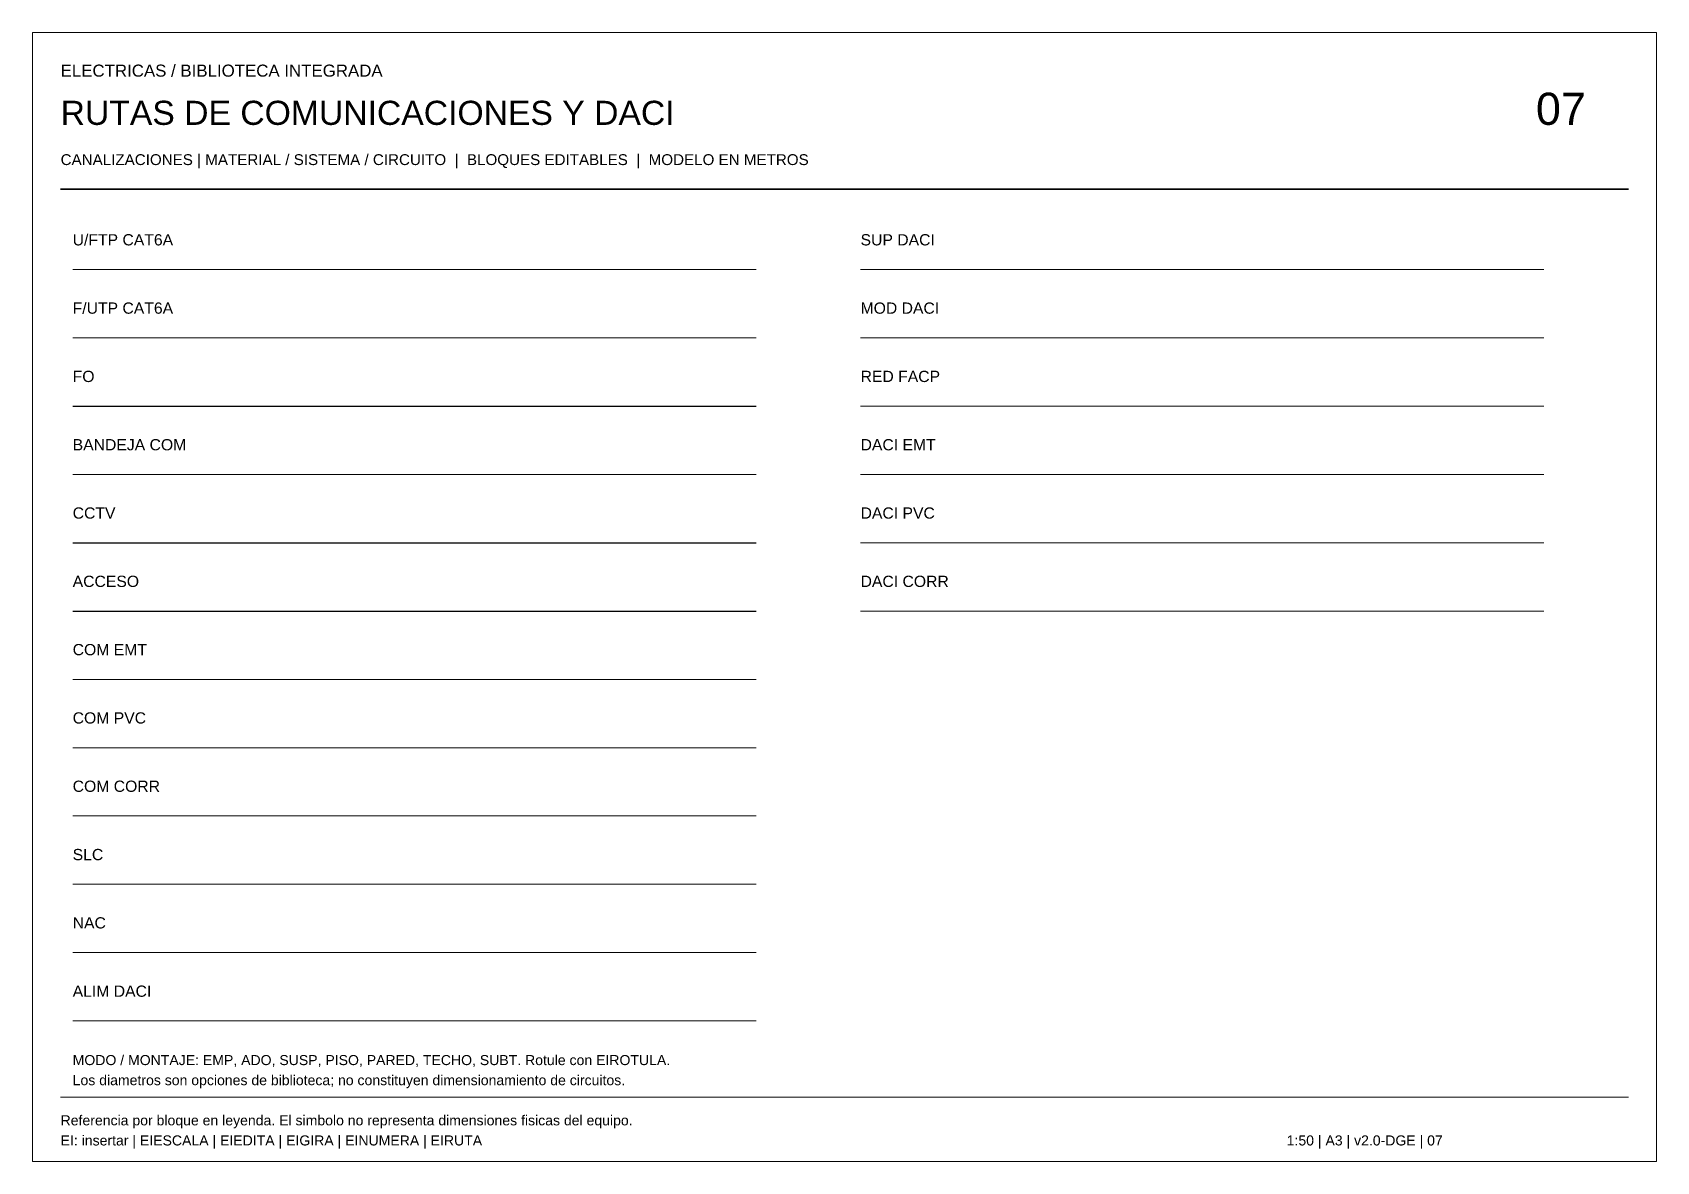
# Model space of a CAD drawing. Header units: metres. Extents: x 0 to 201, y -40 to -26.
# Drawn here: x 135.4 to 155.6, y -39.6 to -25.55 of the extents above; entities that cross this region are included whole.
import ezdxf

# ---------------------------------------------------------------- set-up
doc = ezdxf.new("R2010")
doc.units = ezdxf.units.M
for name, color, linetype, lineweight in [('DACI-ALIMENTACION', 34, 'Continuous', 18), ('DACI-CANALIZACIONES', 14, 'Continuous', 18), ('DACI-NAC', 214, 'Continuous', 18), ('DACI-SLC', 14, 'Continuous', 18), ('DACI-SUPERVISION', 94, 'Continuous', 18), ('EIC-CATALOGO', 7, 'Continuous', 18), ('EIC-MARCO', 8, 'Continuous', 13), ('IC-ACCESOS', 214, 'Continuous', 25), ('IC-CANALIZACIONES', 144, 'Continuous', 18), ('IC-CCTV', 174, 'Continuous', 25), ('IC-FIBRA', 94, 'Continuous', 25)]:
    doc.layers.add(name, color=color, linetype=linetype, lineweight=lineweight)
doc.styles.add('EI_TEXTO', font='arial.ttf')
doc.linetypes.add('EIC_ACCESO', pattern='A,0.5,-0.12,["ACCESO",EI_TEXTO,S=0.125,R=0,X=0,Y=-0.0625],-0.85,0.5', length=1.97)
doc.linetypes.add('EIC_ALIM', pattern='A,0.5,-0.12,["ALIM DACI",EI_TEXTO,S=0.125,R=0,X=0,Y=-0.0625],-0.945,0.5', length=2.065)
doc.linetypes.add('EIC_BANDEJA', pattern='A,0.5,-0.12,["BANDEJA COM",EI_TEXTO,S=0.125,R=0,X=0,Y=-0.0625],-1.115,0.5', length=2.235)
doc.linetypes.add('EIC_CAT6A_FUTP', pattern='A,0.5,-0.12,["F/UTP CAT6A",EI_TEXTO,S=0.125,R=0,X=0,Y=-0.0625],-1.115,0.5', length=2.235)
doc.linetypes.add('EIC_CAT6A_UFTP', pattern='A,0.5,-0.12,["U/FTP CAT6A",EI_TEXTO,S=0.125,R=0,X=0,Y=-0.0625],-1.115,0.5', length=2.235)
doc.linetypes.add('EIC_CCTV', pattern='A,0.5,-0.12,["CCTV",EI_TEXTO,S=0.125,R=0,X=0,Y=-0.0625],-0.85,0.5', length=1.97)
doc.linetypes.add('EIC_DACI_CORR', pattern='A,0.5,-0.12,["DACI CORR",EI_TEXTO,S=0.125,R=0,X=0,Y=-0.0625],-0.945,0.5', length=2.065)
doc.linetypes.add('EIC_DACI_EMT', pattern='A,0.5,-0.12,["DACI EMT",EI_TEXTO,S=0.125,R=0,X=0,Y=-0.0625],-0.86,0.5', length=1.98)
doc.linetypes.add('EIC_DACI_PVC', pattern='A,0.5,-0.12,["DACI PVC",EI_TEXTO,S=0.125,R=0,X=0,Y=-0.0625],-0.86,0.5', length=1.98)
doc.linetypes.add('EIC_FIBRA', pattern='A,0.5,-0.12,["FO",EI_TEXTO,S=0.125,R=0,X=0,Y=-0.0625],-0.85,0.5', length=1.97)
doc.linetypes.add('EIC_IC_CORR', pattern='A,0.5,-0.12,["COM CORR",EI_TEXTO,S=0.125,R=0,X=0,Y=-0.0625],-0.86,0.5', length=1.98)
doc.linetypes.add('EIC_IC_EMT', pattern='A,0.5,-0.12,["COM EMT",EI_TEXTO,S=0.125,R=0,X=0,Y=-0.0625],-0.85,0.5', length=1.97)
doc.linetypes.add('EIC_IC_PVC', pattern='A,0.5,-0.12,["COM PVC",EI_TEXTO,S=0.125,R=0,X=0,Y=-0.0625],-0.85,0.5', length=1.97)
doc.linetypes.add('EIC_MODULOS', pattern='A,0.5,-0.12,["MOD DACI",EI_TEXTO,S=0.125,R=0,X=0,Y=-0.0625],-0.86,0.5', length=1.98)
doc.linetypes.add('EIC_NAC', pattern='A,0.5,-0.12,["NAC",EI_TEXTO,S=0.125,R=0,X=0,Y=-0.0625],-0.85,0.5', length=1.97)
doc.linetypes.add('EIC_PANELES', pattern='A,0.5,-0.12,["RED FACP",EI_TEXTO,S=0.125,R=0,X=0,Y=-0.0625],-0.86,0.5', length=1.98)
doc.linetypes.add('EIC_SLC', pattern='A,0.5,-0.12,["SLC",EI_TEXTO,S=0.125,R=0,X=0,Y=-0.0625],-0.85,0.5', length=1.97)
doc.linetypes.add('EIC_SUPERVISION', pattern='A,0.5,-0.12,["SUP DACI",EI_TEXTO,S=0.125,R=0,X=0,Y=-0.0625],-0.86,0.5', length=1.98)

msp = doc.modelspace()

# ---------------------------------------------------------------- texts
at = {"layer": 'EIC-CATALOGO', "color": 144, "style": 'EI_TEXTO'}
for s, height, p in [('ELECTRICAS / BIBLIOTECA INTEGRADA', 0.15, (135.75, -26.1)), ('07', 0.4, (154.1, -26.7))]:
    msp.add_text(s, height=height, dxfattribs=at).set_placement(p)
at = {"layer": 'EIC-CATALOGO', "color": 7, "style": 'EI_TEXTO'}
for s, height, p in [('RUTAS DE COMUNICACIONES Y DACI', 0.3, (135.75, -26.7)), ('CANALIZACIONES | MATERIAL / SISTEMA / CIRCUITO  |  BLOQUES EDITABLES  |  MODELO EN METROS', 0.135, (135.75, -27.2)), ('U/FTP CAT6A', 0.14, (135.9, -28.2)), ('SUP DACI', 0.14, (145.7, -28.2)), ('F/UTP CAT6A', 0.14, (135.9, -29.05)), ('MOD DACI', 0.14, (145.7, -29.05)), ('FO', 0.14, (135.9, -29.9)), ('RED FACP', 0.14, (145.7, -29.9)), ('BANDEJA COM', 0.14, (135.9, -30.75)), ('DACI EMT', 0.14, (145.7, -30.75)), ('CCTV', 0.14, (135.9, -31.6)), ('DACI PVC', 0.14, (145.7, -31.6)), ('ACCESO', 0.14, (135.9, -32.45)), ('DACI CORR', 0.14, (145.7, -32.45)), ('COM EMT', 0.14, (135.9, -33.3)), ('COM PVC', 0.14, (135.9, -34.15)), ('COM CORR', 0.14, (135.9, -35)), ('SLC', 0.14, (135.9, -35.85)), ('NAC', 0.14, (135.9, -36.7)), ('ALIM DACI', 0.14, (135.9, -37.55)), ('MODO / MONTAJE: EMP, ADO, SUSP, PISO, PARED, TECHO, SUBT. Rotule con EIROTULA.', 0.125, (135.9, -38.4)), ('Los diametros son opciones de biblioteca; no constituyen dimensionamiento de circuitos.', 0.125, (135.9, -38.65)), ('Referencia por bloque en leyenda. El simbolo no representa dimensiones fisicas del equipo.', 0.125, (135.75, -39.15)), ('EI: insertar | EIESCALA | EIEDITA | EIGIRA | EINUMERA | EIRUTA', 0.125, (135.75, -39.4)), ('1:50 | A3 | v2.0-DGE | 07', 0.125, (151, -39.4))]:
    msp.add_text(s, height=height, dxfattribs=at).set_placement(p)

# ---------------------------------------------------------------- linework, layer by layer
at = {"layer": 'DACI-ALIMENTACION', "linetype": 'EIC_ALIM', "flags": 128}
msp.add_lwpolyline([(135.9, -37.85), (144.4, -37.85)], dxfattribs=at)
at = {"layer": 'DACI-CANALIZACIONES', "linetype": 'EIC_MODULOS', "flags": 128}
msp.add_lwpolyline([(145.7, -29.35), (154.2, -29.35)], dxfattribs=at)
at = {"layer": 'DACI-CANALIZACIONES', "linetype": 'EIC_PANELES', "flags": 128}
msp.add_lwpolyline([(145.7, -30.2), (154.2, -30.2)], dxfattribs=at)
at = {"layer": 'DACI-CANALIZACIONES', "linetype": 'EIC_DACI_EMT', "flags": 128}
msp.add_lwpolyline([(145.7, -31.05), (154.2, -31.05)], dxfattribs=at)
at = {"layer": 'DACI-CANALIZACIONES', "linetype": 'EIC_DACI_PVC', "flags": 128}
msp.add_lwpolyline([(145.7, -31.9), (154.2, -31.9)], dxfattribs=at)
at = {"layer": 'DACI-CANALIZACIONES', "linetype": 'EIC_DACI_CORR', "flags": 128}
msp.add_lwpolyline([(145.7, -32.75), (154.2, -32.75)], dxfattribs=at)
at = {"layer": 'DACI-NAC', "linetype": 'EIC_NAC', "flags": 128}
msp.add_lwpolyline([(135.9, -37), (144.4, -37)], dxfattribs=at)
at = {"layer": 'DACI-SLC', "linetype": 'EIC_SLC', "flags": 128}
msp.add_lwpolyline([(135.9, -36.15), (144.4, -36.15)], dxfattribs=at)
at = {"layer": 'DACI-SUPERVISION', "linetype": 'EIC_SUPERVISION', "flags": 128}
msp.add_lwpolyline([(145.7, -28.5), (154.2, -28.5)], dxfattribs=at)
at = {"layer": 'EIC-MARCO', "color": 144, "lineweight": 35}
msp.add_line((135.75, -27.5), (155.25, -27.5), dxfattribs=at)
at = {"layer": 'EIC-MARCO', "color": 8, "lineweight": 13}
msp.add_line((135.75, -38.8), (155.25, -38.8), dxfattribs=at)
at = {"layer": 'EIC-MARCO'}
msp.add_lwpolyline([(135.4, -39.6), (155.6, -39.6), (155.6, -25.55), (135.4, -25.55)], close=True, dxfattribs=at)
at = {"layer": 'IC-ACCESOS', "linetype": 'EIC_ACCESO', "flags": 128}
msp.add_lwpolyline([(135.9, -32.75), (144.4, -32.75)], dxfattribs=at)
at = {"layer": 'IC-CANALIZACIONES', "linetype": 'EIC_CAT6A_UFTP', "flags": 128}
msp.add_lwpolyline([(135.9, -28.5), (144.4, -28.5)], dxfattribs=at)
at = {"layer": 'IC-CANALIZACIONES', "linetype": 'EIC_CAT6A_FUTP', "flags": 128}
msp.add_lwpolyline([(135.9, -29.35), (144.4, -29.35)], dxfattribs=at)
at = {"layer": 'IC-CANALIZACIONES', "linetype": 'EIC_BANDEJA', "flags": 128}
msp.add_lwpolyline([(135.9, -31.05), (144.4, -31.05)], dxfattribs=at)
at = {"layer": 'IC-CANALIZACIONES', "linetype": 'EIC_IC_EMT', "flags": 128}
msp.add_lwpolyline([(135.9, -33.6), (144.4, -33.6)], dxfattribs=at)
at = {"layer": 'IC-CANALIZACIONES', "linetype": 'EIC_IC_PVC', "flags": 128}
msp.add_lwpolyline([(135.9, -34.45), (144.4, -34.45)], dxfattribs=at)
at = {"layer": 'IC-CANALIZACIONES', "linetype": 'EIC_IC_CORR', "flags": 128}
msp.add_lwpolyline([(135.9, -35.3), (144.4, -35.3)], dxfattribs=at)
at = {"layer": 'IC-CCTV', "linetype": 'EIC_CCTV', "flags": 128}
msp.add_lwpolyline([(135.9, -31.9), (144.4, -31.9)], dxfattribs=at)
at = {"layer": 'IC-FIBRA', "linetype": 'EIC_FIBRA', "flags": 128}
msp.add_lwpolyline([(135.9, -30.2), (144.4, -30.2)], dxfattribs=at)

msp.set_redraw_order([(e.dxf.handle, doc.entitydb.next_handle()) for e in msp.query("TEXT MTEXT ATTDEF DIMENSION ARC_DIMENSION")])  # texts and dimensions are drawn at this point

doc.saveas('drawing.dxf')
